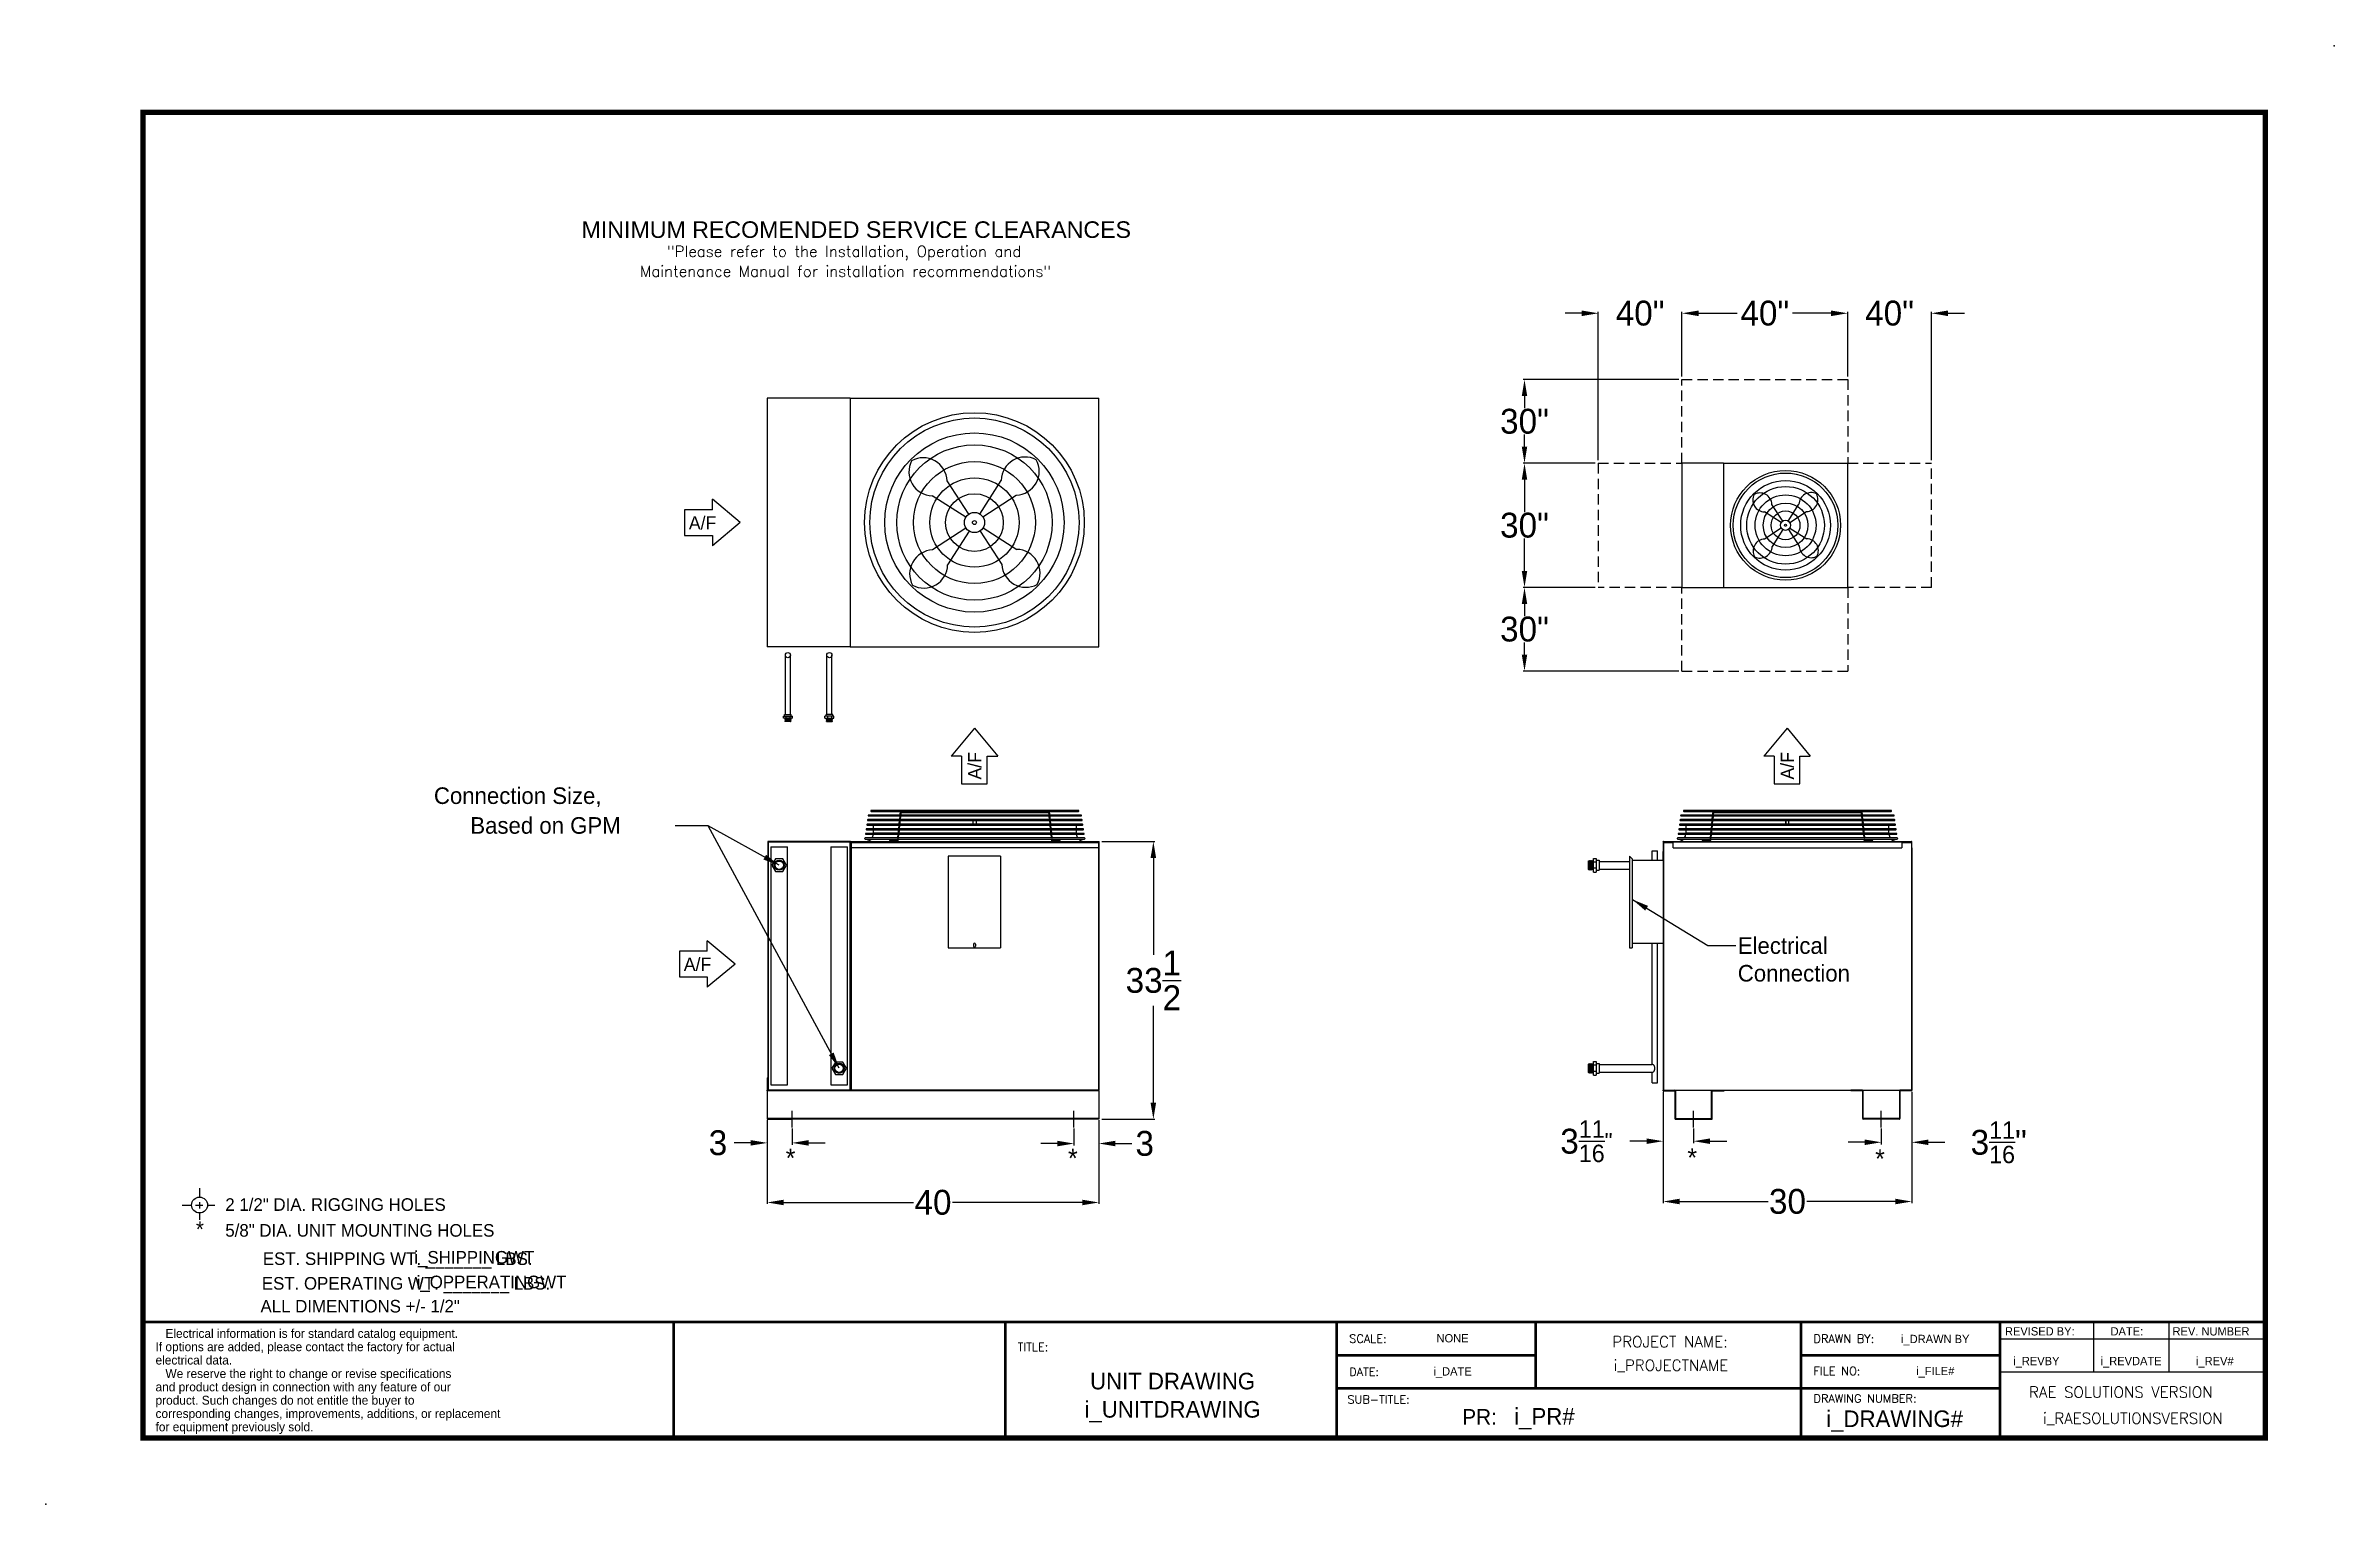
# Model space of a CAD drawing. Extents: x -12 to 264, y -8 to 168.
import ezdxf
from ezdxf.enums import TextEntityAlignment as Align

# ---------------------------------------------------------------- set-up
doc = ezdxf.new("R2010")
doc.units = 0
doc.header["$MEASUREMENT"] = 0
doc.linetypes.add('HIDDEN', pattern=[0.375, 0.25, -0.125])
doc.layers.get('0').update_dxf_attribs({"linetype": 'CONTINUOUS'})
doc.layers.get('Defpoints').update_dxf_attribs({"linetype": 'CONTINUOUS'})
doc.styles.add('dimentions', font='ARIAL.TTF')
doc.styles.add('SIMPLEX', font='SIMPLEX')
doc.dimstyles.get("Standard").update_dxf_attribs({"dimtxt": 3, "dimasz": 2, "dimexe": 0.18, "dimexo": 0.375, "dimgap": 0.09, "dimtad": 0, "dimtih": 1, "dimtoh": 1, "dimdec": 3, "dimzin": 0, "dimdsep": 46, "dimlunit": 5, "dimtxsty": 'STANDARD', "dimcen": 0.09, "dimadec": 0, "dimazin": 0, "dimtfac": 1, "dimtdec": 3, "dimtofl": 0, "dimtmove": 0, "dimatfit": 3, "dimfxl": 1, "dimfrac": 1, "dimtolj": 1, "dimtzin": 0, "dimarcsym": 0})

msp = doc.modelspace()

# ---------------------------------------------------------------- texts
at = {"lineweight": 30, "style": 'dimentions'}
msp.add_text('MINIMUM RECOMENDED SERVICE CLEARANCES', height=2, dxfattribs=at).set_placement((52.8942, 144.8344))
at = {"style": 'SIMPLEX'}
for s, p in [('"Please refer to the Installation, Operation and', (84.576, 142.5469)), ('Maintenance Manual for installation recommendations"', (84.7344, 140.1398)), ('PROJECT NAME:', (184.2009, 10.9668)), ('i_PROJECTNAME', (184.3018, 8.1243)), ('i_RAESOLUTIONSVERSION', (240.033, 1.7305))]:
    msp.add_text(s, height=1.328, dxfattribs=at).set_placement(p, align=Align.CENTER)
for s, height, p in [('A/F', 1.59375, (65.837, 109.6544)), ('2 1/2" DIA. RIGGING HOLES', 1.52, (9.9186, 27.4269)), ('5/8" DIA. UNIT MOUNTING HOLES', 1.52, (9.9186, 24.3091)), ('REVISED BY:', 1, (224.6003, 12.3879)), ('DATE:', 1, (237.3346, 12.3879)), ('REV. NUMBER', 1, (244.8127, 12.3879)), ('i_PR#', 2, (165.4018, 1.631))]:
    msp.add_text(s, height=height).set_placement(p)
at = {"ltscale": 5}
for p in [(101.119, 79.4727), (199.1419, 79.4727)]:
    msp.add_text('A/F', height=1.59375, rotation=90, dxfattribs=at).set_placement(p)
for s, height, p in [('Connection Size,', 2, (35.0844, 76.527)), ('Based on GPM', 2, (39.4736, 72.9334)), ('A/F', 1.59375, (65.2252, 56.3821))]:
    msp.add_text(s, height=height, dxfattribs=at).set_placement(p)
for s, height, p in [('*', 1.8706, (6.8513, 24.2828)), ('EST. SHIPPING WT. _______ LBS.', 1.52, (30.7133, 20.8934)), ('i_SHIPPINGWT', 1.521744, (39.952, 21.0595)), ('EST. OPERATING WT. _______ LBS.', 1.52, (31.7226, 17.9202)), ('i_OPPERATINGWT', 1.52, (42.0318, 18.0862)), ('ALL DIMENTIONS +/- 1/2"', 1.52, (26.1879, 15.1617)), ('NONE', 1, (157.9629, 11.5528)), ('i_DRAWN BY', 1, (216.1878, 11.4671)), ('i_DATE', 1, (157.9629, 7.5528)), ('i_FILE#', 1, (216.1878, 7.598)), ('i_REVBY', 1, (228.3822, 8.8022)), ('i_REVDATE', 1, (239.8145, 8.8022)), ('i_REV#', 1, (249.913, 8.8022)), ('UNIT DRAWING', 2, (124.189, 5.8826)), ('i_UNITDRAWING', 2, (124.189, 2.4739)), ('i_DRAWING#', 2, (211.2904, 1.3382))]:
    msp.add_text(s, height=height).set_placement(p, align=Align.CENTER)
at = {"lineweight": 25}
for s, p in [('If options are added, please contact the factory for actual', (1.5028, 10.4897)), ('   Electrical information is for standard catalog equipment.', (1.5028, 12.0975)), ('electrical data.', (1.5028, 8.8818)), ('   We reserve the right to change or revise specifications', (1.5028, 7.2537)), ('and product design in connection with any feature of our', (1.5028, 5.6459)), ('corresponding changes, improvements, additions, or replacement ', (1.5028, 2.4303)), ('product. Such changes do not entitle the buyer to', (1.5028, 4.0381)), ('for equipment previously sold.', (1.5028, 0.8224))]:
    msp.add_text(s, height=1.071884, dxfattribs=at).set_placement(p)
at = {"style": 'SIMPLEX'}
for s, height, p in [('TITLE:', 1, (105.5, 10.5)), ('SCALE:', 1, (145.5, 11.5)), ('DRAWN BY:', 1, (201.5, 11.5)), ('DATE:', 1, (145.5, 7.5)), ('FILE NO:', 1, (201.5, 7.5967)), ('RAE SOLUTIONS VERSION', 1.328, (227.5059, 4.886)), ('SUB-TITLE:', 1, (145.2833, 4.1599)), ('DRAWING NUMBER:', 1, (201.5, 4.2813))]:
    msp.add_text(s, height=height, dxfattribs=at).set_placement(p)
msp.add_text('PR:', height=1.875).set_placement((163.3079, 1.631), align=Align.RIGHT)
at = {"ltscale": 5}
for s, insert, char_height, attachment_point in [('Electrical\\PConnection', (192.3693, 60.4335), 2, 1), ('\\A1;3', (69.3495, 35.6283), 3, 5), ('\\A1;3', (120.8243, 35.5481), 3, 5), ('\\A1;{\\H1.5x;3\\H0.7x;\\S11/16;}"', (174.1086, 35.8308), 2, 5)]:
    msp.add_mtext(s, dxfattribs=dict(at, insert=insert, char_height=char_height, attachment_point=attachment_point))
at = {"insert": (223.8437, 35.7002), "char_height": 3, "attachment_point": 5}
msp.add_mtext('\\A1;3{\\H0.7x;\\S11/16;}"', dxfattribs=at)
at = {"ltscale": 5, "char_height": 2.25, "width": 3.555801, "attachment_point": 1}
for insert in [(77.515, 34.9313), (111.5735, 34.9178), (186.2867, 34.9776), (208.9361, 34.847)]:
    msp.add_mtext('*', dxfattribs=dict(at, insert=insert))

# ---------------------------------------------------------------- blocks, each defined once
blk = doc.blocks.new('*D16')
at = {"color": 0, "lineweight": -2, "ltscale": 5}
for p, q in [((185.63, 128.11), (185.63, 135.92)), ((187.63, 135.74), (192.29, 135.74)), ((203.63, 135.74), (198.97, 135.74)), ((205.63, 128.11), (205.63, 135.92))]:
    blk.add_line(p, q, dxfattribs=at)
at = {"color": 0, "ltscale": 5}
for points in [[(187.63, 136.07), (187.63, 135.4), (185.63, 135.74)], [(203.63, 136.07), (203.63, 135.4), (205.63, 135.74)]]:
    blk.add_solid(points, dxfattribs=at)
at = {"layer": 'Defpoints', "color": 0, "ltscale": 5}
for p in [(205.63, 135.74), (185.63, 127.74), (205.63, 127.74)]:
    blk.add_point(p, dxfattribs=at)
at = {"color": 0, "ltscale": 5, "insert": (195.63, 135.74), "char_height": 3, "attachment_point": 5}
blk.add_mtext('\\A1;40"', dxfattribs=at)
blk = doc.blocks.new('*D17')
at = {"color": 0, "lineweight": -2, "ltscale": 5}
for p, q in [((185.26, 127.74), (166.46, 127.74)), ((166.64, 125.74), (166.64, 124.28)), ((166.64, 119.65), (166.64, 121.1)), ((175.17, 117.65), (166.46, 117.65))]:
    blk.add_line(p, q, dxfattribs=at)
at = {"color": 0, "ltscale": 5}
for points in [[(166.31, 125.74), (166.97, 125.74), (166.64, 127.74)], [(166.31, 119.65), (166.97, 119.65), (166.64, 117.65)]]:
    blk.add_solid(points, dxfattribs=at)
at = {"layer": 'Defpoints', "color": 0, "ltscale": 5}
for p in [(166.64, 127.74), (185.63, 127.74), (175.54, 117.65)]:
    blk.add_point(p, dxfattribs=at)
at = {"color": 0, "ltscale": 5, "insert": (166.64, 122.69), "char_height": 3, "attachment_point": 5}
blk.add_mtext('\\A1;30"', dxfattribs=at)
blk = doc.blocks.new('*D18')
at = {"color": 0, "lineweight": -2, "ltscale": 5}
for p, q in [((173.54, 135.74), (171.54, 135.74)), ((175.54, 118.03), (175.54, 135.92)), ((185.63, 128.11), (185.63, 135.92)), ((187.63, 135.74), (189.63, 135.74))]:
    blk.add_line(p, q, dxfattribs=at)
at = {"color": 0, "ltscale": 5}
for points in [[(173.54, 136.07), (173.54, 135.4), (175.54, 135.74)], [(187.63, 136.07), (187.63, 135.4), (185.63, 135.74)]]:
    blk.add_solid(points, dxfattribs=at)
at = {"layer": 'Defpoints', "color": 0, "ltscale": 5}
for p in [(175.54, 135.74), (185.63, 127.74), (175.54, 117.65)]:
    blk.add_point(p, dxfattribs=at)
at = {"color": 0, "ltscale": 5, "insert": (180.59, 135.74), "char_height": 3, "attachment_point": 5}
blk.add_mtext('\\A1;40"', dxfattribs=at)
blk = doc.blocks.new('*D19')
at = {"color": 0, "lineweight": -2, "ltscale": 5}
for p, q in [((203.63, 135.74), (201.63, 135.74)), ((205.63, 128.11), (205.63, 135.92)), ((215.72, 118.03), (215.72, 135.92)), ((217.72, 135.74), (219.72, 135.74))]:
    blk.add_line(p, q, dxfattribs=at)
at = {"color": 0, "ltscale": 5}
for points in [[(203.63, 136.07), (203.63, 135.4), (205.63, 135.74)], [(217.72, 136.07), (217.72, 135.4), (215.72, 135.74)]]:
    blk.add_solid(points, dxfattribs=at)
at = {"layer": 'Defpoints', "color": 0, "ltscale": 5}
for p in [(215.72, 135.74), (205.63, 127.74), (215.72, 117.65)]:
    blk.add_point(p, dxfattribs=at)
at = {"color": 0, "ltscale": 5, "insert": (210.68, 135.74), "char_height": 3, "attachment_point": 5}
blk.add_mtext('\\A1;40"', dxfattribs=at)
blk = doc.blocks.new('*D20')
at = {"color": 0, "lineweight": -2, "ltscale": 5}
for p, q in [((175.17, 102.65), (166.46, 102.65)), ((166.64, 100.65), (166.64, 99.2)), ((166.64, 94.56), (166.64, 96.02)), ((185.26, 92.56), (166.46, 92.56))]:
    blk.add_line(p, q, dxfattribs=at)
at = {"color": 0, "ltscale": 5}
for points in [[(166.31, 100.65), (166.97, 100.65), (166.64, 102.65)], [(166.31, 94.56), (166.97, 94.56), (166.64, 92.56)]]:
    blk.add_solid(points, dxfattribs=at)
at = {"layer": 'Defpoints', "color": 0, "ltscale": 5}
for p in [(175.54, 102.65), (166.64, 92.56), (185.63, 92.56)]:
    blk.add_point(p, dxfattribs=at)
at = {"color": 0, "ltscale": 5, "insert": (166.64, 97.61), "char_height": 3, "attachment_point": 5}
blk.add_mtext('\\A1;30"', dxfattribs=at)
blk = doc.blocks.new('*D21')
at = {"color": 0, "lineweight": -2, "ltscale": 5}
for p, q in [((175.17, 117.65), (166.46, 117.65)), ((166.64, 115.65), (166.64, 111.74)), ((166.64, 104.65), (166.64, 108.56)), ((175.17, 102.65), (166.46, 102.65))]:
    blk.add_line(p, q, dxfattribs=at)
at = {"color": 0, "ltscale": 5}
for points in [[(166.31, 115.65), (166.97, 115.65), (166.64, 117.65)], [(166.31, 104.65), (166.97, 104.65), (166.64, 102.65)]]:
    blk.add_solid(points, dxfattribs=at)
at = {"layer": 'Defpoints', "color": 0, "ltscale": 5}
for p in [(175.54, 117.65), (166.64, 102.65), (175.54, 102.65)]:
    blk.add_point(p, dxfattribs=at)
at = {"color": 0, "ltscale": 5, "insert": (166.64, 110.15), "char_height": 3, "attachment_point": 5}
blk.add_mtext('\\A1;30"', dxfattribs=at)
blk = doc.blocks.new('2-125ADP')
for p, q in [((-0.299, -0.75), (-0.299, 0)), ((-0.299, 0), (2.424, 0)), ((2.424, -0.75), (2.424, 0)), ((-0.799, -1.5), (-0.799, -0.75)), ((-0.799, -0.75), (2.924, -0.75)), ((2.924, -1.5), (-0.799, -1.5)), ((-0.2365, -1.625), (-0.2365, -1.5)), ((2.2365, -1.75), (-0.2365, -1.625)), ((-0.1115, -1.75), (-0.2365, -1.625)), ((-0.2365, -1.875), (-0.1115, -1.75)), ((2.2365, -2), (-0.2365, -1.875)), ((-0.1115, -2), (-0.2365, -1.875)), ((-0.2365, -2.125), (-0.1115, -2)), ((2.2365, -2.25), (-0.2365, -2.125)), ((-0.1115, -2.25), (-0.2365, -2.125)), ((-0.2365, -2.375), (-0.1115, -2.25)), ((2.2365, -2.5), (-0.2365, -2.375)), ((-0.1115, -2.5), (-0.2365, -2.375)), ((-0.2365, -2.625), (-0.1115, -2.5)), ((2.2365, -2.75), (-0.2365, -2.625)), ((-0.1115, -2.75), (-0.2365, -2.625)), ((-0.174, -2.8125), (-0.1115, -2.75)), ((-0.1115, -2.875), (-0.174, -2.8125)), ((2.3615, -1.625), (-0.1115, -1.5)), ((2.3615, -1.875), (-0.1115, -1.75)), ((2.3615, -2.125), (-0.1115, -2)), ((2.3615, -2.125), (-0.1115, -2)), ((2.3615, -2.375), (-0.1115, -2.25)), ((2.3615, -2.625), (-0.1115, -2.5)), ((2.2425, -2.869), (-0.1115, -2.75)), ((0, -2.875), (-0.1115, -2.875)), ((2.125, -2.875), (0, -2.875)), ((0.2365, -0.75), (0.2365, -1.5)), ((1.8885, -0.75), (1.8885, -1.5)), ((2.125, -2.875), (2.2365, -2.875)), ((2.2365, -1.75), (2.3615, -1.625)), ((2.3615, -1.875), (2.2365, -1.75)), ((2.2365, -2), (2.3615, -1.875)), ((2.3615, -2.125), (2.2365, -2)), ((2.2365, -2.25), (2.3615, -2.125)), ((2.3615, -2.375), (2.2365, -2.25)), ((2.2365, -2.5), (2.3615, -2.375)), ((2.3615, -2.625), (2.2365, -2.5)), ((2.2365, -2.75), (2.3615, -2.625)), ((2.299, -2.8125), (2.2365, -2.75)), ((2.2365, -2.875), (2.299, -2.8125)), ((2.3615, -1.625), (2.3615, -1.5)), ((2.924, -1.5), (2.924, -0.75))]:
    blk.add_line(p, q)
blk = doc.blocks.new('*D22')
at = {"color": 0, "lineweight": -2}
for p, q in [((75.29, 38.11), (75.29, 28.26)), ((115.29, 38.11), (115.29, 28.26)), ((77.29, 28.44), (92.95, 28.44)), ((113.29, 28.44), (97.63, 28.44))]:
    blk.add_line(p, q, dxfattribs=at)
at = {"color": 0}
for points in [[(77.29, 28.77), (77.29, 28.1), (75.29, 28.44)], [(113.29, 28.77), (113.29, 28.1), (115.29, 28.44)]]:
    blk.add_solid(points, dxfattribs=at)
at = {"layer": 'Defpoints', "color": 0}
for p in [(75.29, 38.49), (115.29, 38.49), (115.29, 28.44)]:
    blk.add_point(p, dxfattribs=at)
at = {"color": 0, "insert": (95.29, 28.44), "char_height": 3, "attachment_point": 5}
blk.add_mtext('\\A1;40', dxfattribs=at)
blk = doc.blocks.new('*D23')
at = {"color": 0, "lineweight": -2}
for p, q in [((183.36, 41.54), (183.36, 28.37)), ((213.36, 41.54), (213.36, 28.37)), ((185.36, 28.55), (196.02, 28.55)), ((211.36, 28.55), (200.7, 28.55))]:
    blk.add_line(p, q, dxfattribs=at)
at = {"color": 0}
for points in [[(185.36, 28.89), (185.36, 28.22), (183.36, 28.55)], [(211.36, 28.89), (211.36, 28.22), (213.36, 28.55)]]:
    blk.add_solid(points, dxfattribs=at)
at = {"layer": 'Defpoints', "color": 0}
for p in [(183.36, 41.91), (213.36, 41.91), (213.36, 28.55)]:
    blk.add_point(p, dxfattribs=at)
at = {"color": 0, "insert": (198.36, 28.55), "char_height": 3, "attachment_point": 5}
blk.add_mtext('\\A1;30', dxfattribs=at)
blk = doc.blocks.new('*D24')
at = {"color": 0, "lineweight": -2}
for p, q in [((115.66, 71.99), (122.05, 71.99)), ((121.87, 69.99), (121.87, 58.33)), ((121.87, 40.49), (121.87, 52.15)), ((115.66, 38.49), (122.05, 38.49))]:
    blk.add_line(p, q, dxfattribs=at)
at = {"color": 0}
for points in [[(121.53, 69.99), (122.2, 69.99), (121.87, 71.99)], [(121.53, 40.49), (122.2, 40.49), (121.87, 38.49)]]:
    blk.add_solid(points, dxfattribs=at)
at = {"layer": 'Defpoints', "color": 0}
for p in [(115.29, 71.99), (121.87, 71.99), (115.29, 38.49)]:
    blk.add_point(p, dxfattribs=at)
at = {"color": 0, "insert": (121.87, 55.24), "char_height": 3, "attachment_point": 5}
blk.add_mtext('\\A1;33\\S1/2;', dxfattribs=at)

# ---------------------------------------------------------------- dimensions: what is measured, and where the dimension line sits
at = {"ltscale": 5}
for base, p1, p2, picture, middle in [((175.5427, 135.7359), (185.6313, 127.7392), (175.5427, 117.6507), '*D18', (180.587, 135.7359)), ((205.6313, 135.7359), (185.6313, 127.7392), (205.6313, 127.7392), '*D16', (195.6313, 135.7359)), ((215.7199, 135.7359), (205.6313, 127.7392), (215.7199, 117.6507), '*D19', (210.6756, 135.7359))]:
    dim = msp.add_linear_dim(base=base, p1=p1, p2=p2, text='40"', dimstyle='Standard', dxfattribs=at)
    dim.commit()
    dim.dimension.update_dxf_attribs({"geometry": picture, "text_midpoint": middle})
for base, p1, p2, picture, middle in [((166.6385, 127.7392), (175.5427, 117.6507), (185.6313, 127.7392), '*D17', (166.6385, 122.695)), ((166.6385, 102.6507), (175.5427, 117.6507), (175.5427, 102.6507), '*D21', (166.6385, 110.1507)), ((166.6385, 92.5621), (175.5427, 102.6507), (185.6313, 92.5621), '*D20', (166.6385, 97.6064))]:
    dim = msp.add_linear_dim(base=base, p1=p1, p2=p2, angle=90, text='30"', dimstyle='Standard', dxfattribs=at)
    dim.commit()
    dim.dimension.update_dxf_attribs({"geometry": picture, "text_midpoint": middle})
dim = msp.add_linear_dim(base=(121.8675, 71.9873), p1=(115.2879, 38.4873), p2=(115.2869, 71.9873), angle=90, dimstyle='Standard')
dim.commit()
dim.dimension.update_dxf_attribs({"geometry": '*D24', "text_midpoint": (121.8675, 55.2373)})
for base, p1, p2, picture, middle in [((213.3586, 28.5517), (183.3586, 41.9126), (213.3586, 41.9126), '*D23', (198.3586, 28.5517)), ((115.2879, 28.437), (75.2879, 38.4873), (115.2879, 38.4873), '*D22', (95.2879, 28.437))]:
    dim = msp.add_linear_dim(base=base, p1=p1, p2=p2, dimstyle='Standard')
    dim.commit()
    dim.dimension.update_dxf_attribs({"geometry": picture, "text_midpoint": middle})

# ---------------------------------------------------------------- linework, layer by layer
at = {"linetype": 'HIDDEN', "ltscale": 5}
for p, q in [((185.6313, 127.7392), (205.6313, 127.7392)), ((185.6313, 117.6507), (185.6313, 127.7392)), ((205.6313, 127.7392), (205.6313, 117.6507)), ((175.5427, 117.6507), (175.5427, 102.6507)), ((175.5427, 117.6507), (185.6313, 117.6507)), ((205.6313, 117.6507), (215.7199, 117.6507)), ((215.7199, 102.6507), (215.7199, 117.6507)), ((185.6313, 102.6507), (175.5427, 102.6507)), ((185.6313, 92.5621), (185.6313, 102.6507)), ((205.6313, 102.6507), (205.6313, 92.5621)), ((215.7199, 102.6507), (205.6313, 102.6507)), ((185.6313, 92.5621), (205.6313, 92.5621))]:
    msp.add_line(p, q, dxfattribs=at)
at = {"ltscale": 5}
for p, q in [((85.2879, 125.4855), (75.2879, 125.4855)), ((75.2879, 125.4855), (75.2879, 95.4855)), ((85.2879, 125.4855), (115.2879, 125.4855)), ((85.2879, 125.4855), (85.2879, 95.4855)), ((115.2879, 95.4855), (115.2879, 125.4855)), ((185.6313, 117.6507), (185.6313, 102.6507)), ((190.6313, 117.6507), (185.6313, 117.6507)), ((190.6313, 117.6507), (190.6313, 102.6507)), ((190.6313, 117.6507), (205.6313, 117.6507)), ((205.6313, 102.6507), (205.6313, 117.6507)), ((185.6313, 102.6507), (205.6313, 102.6507)), ((85.2879, 95.4855), (75.2879, 95.4855)), ((77.4754, 87.3311), (77.4754, 94.4855)), ((78.1004, 87.3311), (78.1004, 94.4855)), ((82.4754, 87.3311), (82.4754, 94.4855)), ((83.1004, 87.3311), (83.1004, 94.4855)), ((85.2879, 95.4855), (115.2879, 95.4855)), ((100.2879, 85.6763), (97.4816, 82.3086)), ((100.2879, 85.6763), (103.0942, 82.3086)), ((198.3108, 85.6763), (195.5045, 82.3086)), ((198.3108, 85.6763), (201.1172, 82.3086)), ((98.7445, 82.3086), (97.4816, 82.3086)), ((98.7445, 82.3086), (98.7445, 78.9409)), ((101.8314, 82.3086), (103.0942, 82.3086)), ((101.8314, 78.9409), (101.8314, 82.3086)), ((196.7674, 82.3086), (195.5045, 82.3086)), ((196.7674, 82.3086), (196.7674, 78.9409)), ((199.8543, 82.3086), (201.1172, 82.3086)), ((199.8543, 78.9409), (199.8543, 82.3086)), ((98.7445, 78.9409), (101.8314, 78.9409)), ((196.7674, 78.9409), (199.8543, 78.9409)), ((113.2468, 74.6363), (87.4246, 74.6363)), ((87.4246, 74.5363), (113.2468, 74.5363)), ((113.1677, 75.1932), (87.5037, 75.1932)), ((87.5037, 75.0932), (113.1677, 75.0932)), ((112.8357, 75.7338), (87.8357, 75.7338)), ((87.8357, 75.6338), (112.8357, 75.6338)), ((91.2183, 74.5363), (91.1724, 74.0794)), ((91.2742, 75.0932), (91.2283, 74.6363)), ((91.3012, 75.3613), (91.2843, 75.1932)), ((91.301, 74.0794), (91.3469, 74.5363)), ((91.357, 74.6363), (91.4029, 75.0932)), ((91.4129, 75.1932), (91.4285, 75.3486)), ((91.5399, 75.5058), (100.2958, 75.5058)), ((91.5408, 75.5058), (91.5399, 75.5058)), ((100.0857, 74.5363), (100.0857, 74.0794)), ((100.2958, 75.5058), (100.2961, 75.5058)), ((100.3357, 75.6338), (100.3357, 75.5198)), ((100.3753, 75.5058), (109.1316, 75.5058)), ((100.5181, 74.0794), (100.5181, 74.5363)), ((109.1307, 75.5058), (109.1316, 75.5058)), ((109.243, 75.3486), (109.2586, 75.1932)), ((109.2686, 75.0932), (109.3145, 74.6363)), ((109.3245, 74.5363), (109.3704, 74.0794)), ((109.3872, 75.1932), (109.3703, 75.3613)), ((109.4431, 74.6363), (109.3972, 75.0932)), ((109.4991, 74.0794), (109.4532, 74.5363)), ((211.2697, 74.6363), (185.4476, 74.6363)), ((185.4476, 74.5363), (211.2697, 74.5363)), ((211.1906, 75.1932), (185.5267, 75.1932)), ((185.5267, 75.0932), (211.1906, 75.0932)), ((210.8586, 75.7338), (185.8586, 75.7338)), ((185.8586, 75.6338), (210.8586, 75.6338)), ((189.2412, 74.5363), (189.1953, 74.0794)), ((189.2971, 75.0932), (189.2512, 74.6363)), ((189.3241, 75.3613), (189.3072, 75.1932)), ((189.3239, 74.0794), (189.3698, 74.5363)), ((189.3799, 74.6363), (189.4258, 75.0932)), ((189.4358, 75.1932), (189.4514, 75.3486)), ((189.5628, 75.5058), (198.3191, 75.5058)), ((189.5628, 75.5058), (189.5638, 75.5058)), ((198.1086, 74.5363), (198.1086, 74.0794)), ((198.1877, 74.0794), (198.1877, 74.5363)), ((198.3586, 75.6338), (198.3586, 75.5198)), ((198.3982, 75.5058), (207.1545, 75.5058)), ((198.5296, 74.0794), (198.5296, 74.5363)), ((198.541, 74.0794), (198.541, 74.5363)), ((207.1536, 75.5058), (207.1545, 75.5058)), ((207.2659, 75.3486), (207.2815, 75.1932)), ((207.2915, 75.0932), (207.3374, 74.6363)), ((207.3475, 74.5363), (207.3933, 74.0794)), ((207.4101, 75.1932), (207.3932, 75.3613)), ((207.4661, 74.6363), (207.4202, 75.0932)), ((207.522, 74.0794), (207.4761, 74.5363)), ((75.3504, 71.9873), (75.3504, 41.9873)), ((85.3504, 71.9873), (75.3504, 71.9873)), ((85.2879, 71.9248), (75.4129, 71.9248)), ((75.4129, 71.9248), (75.4129, 42.0498)), ((85.2879, 42.0498), (85.2879, 71.9248)), ((85.3504, 41.9873), (85.3504, 71.9873)), ((85.3835, 71.9385), (85.3504, 71.9385)), ((85.3504, 71.8907), (85.3992, 71.8907)), ((85.3835, 71.9385), (85.3835, 71.8907)), ((85.3845, 71.9873), (85.3845, 71.9385)), ((85.3845, 71.9873), (115.2869, 71.9873)), ((115.2869, 71.9385), (85.3845, 71.9385)), ((85.3845, 71.2373), (85.3845, 71.9385)), ((85.3992, 71.8907), (115.2391, 71.8907)), ((85.3992, 71.8907), (85.3992, 41.9883)), ((113.5771, 72.4248), (87.0944, 72.4248)), ((87.0944, 72.2968), (113.5771, 72.2968)), ((113.4841, 72.9656), (87.1873, 72.9656)), ((87.1873, 72.8656), (113.4841, 72.8656)), ((113.405, 73.5225), (87.2664, 73.5225)), ((87.2664, 73.4225), (113.405, 73.4225)), ((113.3259, 74.0794), (87.3455, 74.0794)), ((87.3455, 73.9794), (113.3259, 73.9794)), ((88.0857, 72.9873), (88.0855, 72.9656)), ((88.0857, 73.9395), (88.0857, 73.5225)), ((91.1583, 73.9395), (88.0857, 73.9395)), ((88.0857, 73.4225), (88.0857, 72.9873)), ((91.0627, 72.9873), (88.0857, 72.9873)), ((90.5986, 72.1123), (90.0971, 72.1123)), ((90.8794, 72.1138), (90.5688, 72.1138)), ((90.9933, 72.2968), (90.9908, 72.271)), ((91.0505, 72.8656), (91.0062, 72.4248)), ((91.1064, 73.4225), (91.0605, 72.9656)), ((91.1623, 73.9794), (91.1165, 73.5225)), ((91.1181, 72.2582), (91.122, 72.2968)), ((91.1348, 72.4248), (91.1791, 72.8656)), ((91.1892, 72.9656), (91.2351, 73.4225)), ((109.4801, 72.9873), (91.1913, 72.9873)), ((91.2451, 73.5225), (91.291, 73.9794)), ((109.3845, 73.9395), (91.287, 73.9395)), ((100.0857, 73.9794), (100.0857, 73.9395)), ((100.5181, 73.9395), (100.5181, 73.9794)), ((109.3805, 73.9794), (109.4264, 73.5225)), ((109.4364, 73.4225), (109.4823, 72.9656)), ((109.4923, 72.8656), (109.5366, 72.4248)), ((109.555, 73.5225), (109.5091, 73.9794)), ((112.5857, 73.9395), (109.5131, 73.9395)), ((109.5495, 72.2968), (109.5533, 72.2582)), ((109.6109, 72.9656), (109.5651, 73.4225)), ((112.5857, 72.9873), (109.6088, 72.9873)), ((109.6653, 72.4248), (109.621, 72.8656)), ((109.6807, 72.271), (109.6781, 72.2968)), ((110.1026, 72.1138), (109.792, 72.1138)), ((110.5744, 72.1123), (110.0729, 72.1123)), ((112.5857, 73.5225), (112.5857, 73.9395)), ((112.5857, 72.9873), (112.5857, 73.4225)), ((112.586, 72.9656), (112.5857, 72.9873)), ((115.2391, 71.8907), (115.2391, 41.9883)), ((115.2869, 71.9385), (115.2869, 71.9873)), ((115.2869, 71.9385), (115.2869, 71.2373)), ((115.2879, 71.8907), (115.2869, 71.8957)), ((115.2869, 71.8907), (115.2879, 71.8907)), ((115.2879, 71.9385), (115.3357, 71.9385)), ((115.2879, 71.8907), (115.2879, 71.9385)), ((115.2879, 71.8907), (115.2879, 41.9883)), ((115.3357, 71.2373), (115.3357, 71.9385)), ((183.3586, 71.9385), (183.3586, 71.9873)), ((183.4074, 71.9873), (183.3586, 71.9873)), ((183.3586, 71.9385), (183.3586, 71.2373)), ((183.4064, 71.9385), (183.3586, 71.9385)), ((183.3976, 71.8907), (183.4074, 71.8907)), ((183.4064, 71.9385), (183.4064, 71.8907)), ((183.4074, 71.9873), (183.4074, 71.9385)), ((183.4074, 71.9873), (213.3098, 71.9873)), ((183.4074, 71.9385), (184.5774, 71.9385)), ((183.4074, 71.8917), (183.4074, 71.9385)), ((183.4074, 71.8907), (183.4074, 41.9883)), ((183.4074, 71.8907), (184.5774, 71.8907)), ((184.5774, 71.9385), (212.1399, 71.9385)), ((184.5774, 71.2373), (184.5774, 71.9385)), ((211.6, 72.4248), (185.1173, 72.4248)), ((185.1173, 72.2968), (211.6, 72.2968)), ((211.5071, 72.9656), (185.2102, 72.9656)), ((185.2102, 72.8656), (211.5071, 72.8656)), ((211.428, 73.5225), (185.2893, 73.5225)), ((185.2893, 73.4225), (211.428, 73.4225)), ((211.3488, 74.0794), (185.3684, 74.0794)), ((185.3684, 73.9794), (211.3488, 73.9794)), ((186.1086, 72.9873), (186.1084, 72.9656)), ((186.1086, 73.9395), (186.1086, 73.5225)), ((189.1813, 73.9395), (186.1086, 73.9395)), ((186.1086, 73.4225), (186.1086, 72.9873)), ((189.0856, 72.9873), (186.1086, 72.9873)), ((188.6215, 72.1123), (188.12, 72.1123)), ((188.9023, 72.1138), (188.5917, 72.1138)), ((189.0163, 72.2968), (189.0137, 72.271)), ((189.0734, 72.8656), (189.0291, 72.4248)), ((189.1293, 73.4225), (189.0834, 72.9656)), ((189.1853, 73.9794), (189.1394, 73.5225)), ((189.141, 72.2582), (189.1449, 72.2968)), ((189.1578, 72.4248), (189.202, 72.8656)), ((189.2121, 72.9656), (189.258, 73.4225)), ((198.3586, 72.9873), (189.2143, 72.9873)), ((189.268, 73.5225), (189.3139, 73.9794)), ((198.3586, 73.9395), (189.3099, 73.9395)), ((198.1086, 73.9794), (198.1086, 73.9395)), ((198.1877, 73.9395), (198.1877, 73.9794)), ((207.4074, 73.9395), (198.3586, 73.9395)), ((207.503, 72.9873), (198.3586, 72.9873)), ((198.5296, 73.9395), (198.5296, 73.9794)), ((198.541, 73.9395), (198.541, 73.9794)), ((207.4034, 73.9794), (207.4493, 73.5225)), ((207.4593, 73.4225), (207.5052, 72.9656)), ((207.5153, 72.8656), (207.5595, 72.4248)), ((207.5779, 73.5225), (207.532, 73.9794)), ((210.6086, 73.9395), (207.536, 73.9395)), ((207.5724, 72.2968), (207.5763, 72.2582)), ((207.6339, 72.9656), (207.588, 73.4225)), ((210.6086, 72.9873), (207.6317, 72.9873)), ((207.6882, 72.4248), (207.6439, 72.8656)), ((207.7036, 72.271), (207.701, 72.2968)), ((208.1256, 72.1138), (207.815, 72.1138)), ((208.5973, 72.1123), (208.0958, 72.1123)), ((210.6086, 73.5225), (210.6086, 73.9395)), ((210.6086, 72.9873), (210.6086, 73.4225)), ((210.6089, 72.9656), (210.6086, 72.9873)), ((212.1399, 71.9385), (213.3098, 71.9385)), ((212.1399, 71.9385), (212.1399, 71.2373)), ((212.1399, 71.8907), (213.3098, 71.8907)), ((213.3586, 71.9873), (213.3098, 71.9873)), ((213.3098, 71.9385), (213.3098, 71.9873)), ((213.3098, 71.8917), (213.3098, 71.9385)), ((213.3098, 71.8907), (213.3098, 41.9883)), ((213.3098, 71.8907), (213.3197, 71.8907)), ((213.3108, 71.9385), (213.3586, 71.9385)), ((213.3108, 71.8907), (213.3108, 71.9385)), ((213.3586, 71.9385), (213.3586, 71.9873)), ((213.3586, 71.2373), (213.3586, 71.9385)), ((75.7368, 71.3447), (75.7368, 42.6326)), ((75.7368, 71.3447), (76.7368, 71.3447)), ((76.7368, 71.3447), (77.7368, 71.3447)), ((77.7368, 42.6326), (77.7368, 71.3447)), ((82.9641, 71.3447), (82.9641, 42.6326)), ((82.9641, 71.3447), (84.9641, 71.3447)), ((84.9641, 42.6326), (84.9641, 71.3447)), ((115.2869, 71.2373), (85.3845, 71.2373)), ((103.4442, 70.2373), (97.1317, 70.2373)), ((97.1317, 70.2373), (97.1317, 59.1748)), ((103.4442, 70.2373), (103.4442, 59.1748)), ((115.2879, 71.2373), (115.3357, 71.2373)), ((175.627, 69.5995), (179.2961, 69.5995)), ((179.2961, 70.2373), (179.2961, 59.1748)), ((179.2961, 70.2373), (179.6276, 69.9058)), ((179.6276, 69.9058), (179.6276, 59.1748)), ((183.3586, 69.7221), (179.6276, 69.7221)), ((182.0461, 70.8783), (182.6711, 70.8783)), ((182.0461, 69.7221), (182.0461, 70.8783)), ((182.6711, 69.7221), (182.6711, 70.8783)), ((183.3586, 71.2373), (183.3976, 71.2373)), ((183.3586, 71.2373), (183.3586, 41.9883)), ((183.3586, 69.7221), (183.3586, 70.7758)), ((184.5774, 71.2373), (212.1399, 71.2373)), ((213.3586, 71.2373), (213.3197, 71.2373)), ((213.3586, 71.2373), (213.3586, 41.9883)), ((175.627, 68.662), (179.2961, 68.662)), ((64.6933, 58.7566), (64.6933, 55.6697)), ((68.061, 58.7566), (64.6933, 58.7566)), ((71.4287, 57.2132), (68.061, 60.0195)), ((68.061, 58.7566), (68.061, 60.0195)), ((97.1317, 59.1748), (103.4442, 59.1748)), ((100.1629, 59.6123), (100.1629, 59.3623)), ((100.4129, 59.6123), (100.4129, 59.3623)), ((179.2961, 59.1748), (179.6276, 59.1748)), ((179.3274, 59.1748), (179.3274, 59.0658)), ((179.3274, 59.0658), (179.3586, 59.0658)), ((179.3586, 59.1748), (179.3586, 59.0658)), ((183.3274, 59.6908), (179.6276, 59.6908)), ((182.0461, 45.0947), (182.0461, 59.6908)), ((182.6711, 42.8783), (182.6711, 59.6908)), ((64.6933, 55.6697), (68.061, 55.6697)), ((71.4287, 57.2132), (68.061, 54.4069)), ((68.061, 55.6697), (68.061, 54.4069)), ((175.627, 45.0947), (182.0461, 45.0947)), ((75.2757, 43.4873), (75.2757, 42.063)), ((75.2757, 43.4873), (75.3504, 43.4873)), ((75.2757, 42.063), (75.3504, 42.063)), ((75.2879, 41.9126), (75.2879, 41.9873)), ((115.2879, 41.9873), (75.2879, 41.9873)), ((115.2879, 41.9126), (75.2879, 41.9126)), ((75.2879, 41.9126), (75.2879, 41.9116)), ((115.2879, 41.9116), (75.2879, 41.9116)), ((75.2879, 41.9116), (75.2879, 38.563)), ((75.3504, 41.9873), (85.3504, 41.9873)), ((75.4129, 42.0498), (85.2879, 42.0498)), ((75.7368, 42.6326), (76.7368, 42.6326)), ((76.7368, 42.6326), (77.7368, 42.6326)), ((82.9641, 42.6326), (84.9641, 42.6326)), ((85.3504, 41.9883), (85.3992, 41.9883)), ((85.3992, 41.9883), (115.2391, 41.9883)), ((85.3992, 41.9873), (85.3992, 41.9883)), ((115.2391, 41.9883), (115.2879, 41.9883)), ((115.2879, 41.9126), (115.2879, 41.9873)), ((115.2879, 41.9126), (115.2879, 41.9116)), ((115.2879, 41.9116), (115.2879, 38.563)), ((175.627, 44.1572), (182.0461, 44.1572)), ((182.0461, 42.8783), (182.0461, 44.1572)), ((182.0461, 42.8783), (182.6711, 42.8783)), ((183.3586, 41.9873), (183.3586, 41.9883)), ((183.3586, 41.9883), (183.4074, 41.9883)), ((183.3586, 41.9126), (183.3586, 41.9873)), ((183.3586, 41.9873), (184.7829, 41.9873)), ((183.3586, 41.9126), (184.7829, 41.9126)), ((183.3586, 41.7876), (183.3586, 35.5808)), ((183.4074, 41.9883), (213.3098, 41.9883)), ((184.7829, 41.9126), (184.7829, 41.9873)), ((184.8586, 41.9116), (184.7839, 41.9116)), ((184.7839, 41.9116), (184.7839, 38.563)), ((189.2146, 41.9395), (184.8533, 41.9395)), ((184.8586, 41.9116), (184.8586, 38.563)), ((189.2092, 38.563), (189.2092, 41.9116)), ((189.2839, 41.9116), (189.2092, 41.9116)), ((189.2839, 38.563), (189.2839, 41.9116)), ((189.2849, 41.9873), (189.2849, 41.9126)), ((189.2849, 41.9873), (190.7092, 41.9873)), ((189.2849, 41.9126), (190.7092, 41.9126)), ((190.7092, 41.9873), (190.7092, 41.9126)), ((206.008, 41.9395), (190.7092, 41.9395)), ((206.008, 41.9873), (206.008, 41.9126)), ((207.4323, 41.9873), (206.008, 41.9873)), ((207.4323, 41.9126), (206.008, 41.9126)), ((207.4323, 41.9126), (207.4323, 41.9873)), ((207.508, 41.9116), (207.4333, 41.9116)), ((207.4333, 38.563), (207.4333, 41.9116)), ((211.864, 41.9395), (207.5027, 41.9395)), ((207.508, 38.563), (207.508, 41.9116)), ((211.9333, 41.9116), (211.8586, 41.9116)), ((211.8586, 41.9116), (211.8586, 38.563)), ((211.9333, 41.9116), (211.9333, 38.563)), ((211.9343, 41.9873), (211.9343, 41.9126)), ((213.3586, 41.9873), (211.9343, 41.9873)), ((213.3586, 41.9126), (211.9343, 41.9126)), ((213.3098, 41.9883), (213.3586, 41.9883)), ((213.3586, 41.9873), (213.3586, 41.9883)), ((213.3586, 41.9126), (213.3586, 41.9873)), ((213.3586, 41.7876), (213.3586, 35.4502)), ((78.2879, 37.4873), (78.2879, 39.4873)), ((112.2879, 37.4873), (112.2879, 39.4873)), ((187.0339, 37.4873), (187.0339, 39.4873)), ((209.6833, 37.4873), (209.6833, 39.4873)), ((115.2879, 38.563), (75.2879, 38.563)), ((75.2879, 38.563), (75.2879, 38.4873)), ((115.2879, 38.4873), (75.2879, 38.4873)), ((75.2879, 38.4873), (78.2879, 38.4873)), ((75.2879, 38.3623), (75.2879, 35.3783)), ((78.2879, 37.3623), (78.2879, 35.3783)), ((115.2879, 38.4873), (112.2879, 38.4873)), ((112.2879, 37.3623), (112.2879, 35.2981)), ((115.2879, 38.563), (115.2879, 38.4873)), ((115.2879, 38.3623), (115.2879, 35.2981)), ((184.7839, 38.563), (184.8586, 38.563)), ((184.8596, 38.562), (184.8596, 38.4873)), ((184.8596, 38.562), (189.2082, 38.562)), ((184.8596, 38.4873), (189.2082, 38.4873)), ((187.0339, 37.3623), (187.0339, 35.5808)), ((189.2082, 38.4873), (189.2082, 38.562)), ((189.2092, 38.563), (189.2839, 38.563)), ((207.4333, 38.563), (207.508, 38.563)), ((207.509, 38.562), (207.509, 38.4873)), ((211.8576, 38.562), (207.509, 38.562)), ((211.8576, 38.4873), (207.509, 38.4873)), ((209.6833, 37.3623), (209.6833, 35.4502)), ((211.8576, 38.4873), (211.8576, 38.562)), ((211.8586, 38.563), (211.9333, 38.563)), ((73.2879, 35.6283), (71.2879, 35.6283)), ((80.2879, 35.6283), (82.2879, 35.6283)), ((110.2879, 35.5481), (108.2879, 35.5481)), ((117.2879, 35.5481), (119.2879, 35.5481)), ((181.3586, 35.8308), (179.3586, 35.8308)), ((189.0339, 35.8308), (191.0339, 35.8308)), ((207.6833, 35.7002), (205.6833, 35.7002)), ((215.3586, 35.7002), (217.3586, 35.7002))]:
    msp.add_line(p, q, dxfattribs=at)
for p, q in [((68.6729, 112.029), (68.6729, 113.2918)), ((72.0406, 110.4855), (68.6729, 113.2918)), ((99.2573, 111.1401), (95.1947, 113.7204)), ((99.6182, 111.5064), (96.9784, 115.5306)), ((100.9425, 111.5161), (103.5228, 115.5788)), ((101.3088, 111.1552), (105.333, 113.795)), ((65.3052, 112.029), (65.3052, 108.942)), ((68.6729, 112.029), (65.3052, 112.029)), ((72.0406, 110.4855), (68.6729, 107.6792)), ((197.616, 110.478), (195.5847, 111.7681)), ((197.7964, 110.6611), (196.4765, 112.6732)), ((198.4586, 110.666), (199.7487, 112.6973)), ((198.6417, 110.4855), (200.6538, 111.8054)), ((65.3052, 108.942), (68.6729, 108.942)), ((68.6729, 108.942), (68.6729, 107.6792)), ((99.2671, 109.8158), (95.2429, 107.176)), ((99.6334, 109.4549), (97.0531, 105.3922)), ((100.9576, 109.4646), (103.5975, 105.4405)), ((101.3186, 109.8309), (105.3812, 107.2506)), ((197.6208, 109.8158), (195.6088, 108.4959)), ((197.804, 109.6353), (196.5139, 107.604)), ((198.4661, 109.6402), (199.7861, 107.6281)), ((198.6466, 109.8234), (200.6779, 108.5332)), ((4.7217, 28.1272), (5.7448, 28.1272)), ((6.3351, 28.1272), (7.1978, 28.1272)), ((6.8118, 30.1715), (6.8118, 29.1626)), ((6.8118, 28.4542), (6.8118, 27.6913)), ((7.788, 28.1272), (8.6621, 28.1272)), ((6.8118, 27.1463), (6.8118, 26.3508)), ((64, 0), (64, 14)), ((104, 0), (104, 14)), ((144, 14), (224, 14)), ((144, 0), (144, 14)), ((168, 14), (168, 6)), ((200, 14), (200, 6)), ((224, 14), (224, 0)), ((224, 14), (256, 14)), ((224, 14), (224, 12)), ((235.2909, 14), (235.2909, 8)), ((244.384, 14), (244.384, 8)), ((224, 12), (256, 12)), ((168, 10), (144, 10)), ((200, 10), (224, 10)), ((200, 6), (200, 10)), ((224, 6), (144, 6)), ((200, 6), (200, 0)), ((224, 8), (256, 8))]:
    msp.add_line(p, q)
for points, const_width in [([(0, 0), (256, 0), (256, 160), (0, 160), (0, 0)], 0.64), ([(64.3783, 14), (0, 14)], 0.32), ([(256, 14), (64, 14), (64, 0)], 0.32), ([(104, 14), (104, 0)], 0.32), ([(144, 14), (144, 0)], 0.32), ([(168, 14), (168, 6)], 0.32), ([(200, 14), (200, 0)], 0.32), ([(224, 0), (224, 14), (256, 14)], 0.32), ([(168, 10), (144, 10)], 0.32), ([(224, 10), (200, 10), (200, 0)], 0.32), ([(224, 6), (144, 6)], 0.32)]:
    msp.add_lwpolyline(points, dxfattribs=dict(const_width=const_width))
at = {"ltscale": 5, "flags": 128}
for points in [[(91.5399, 75.6338), (91.5572, 75.6289), (91.5719, 75.615), (91.5817, 75.5943), (91.5851, 75.5698), (91.5817, 75.5453), (91.5719, 75.5245), (91.5572, 75.5107), (91.5408, 75.5058)], [(109.1316, 75.6338), (109.1143, 75.6289), (109.0996, 75.615), (109.0898, 75.5943), (109.0864, 75.5698), (109.0898, 75.5453), (109.0996, 75.5245), (109.1143, 75.5107), (109.1307, 75.5058)], [(189.4514, 75.3486), (189.4514, 75.3486), (189.4467, 75.3515), (189.433, 75.3549)], [(189.608, 75.5698), (189.6046, 75.5943), (189.5948, 75.615), (189.5801, 75.6289), (189.5628, 75.6338), (189.5627, 75.6338)], [(207.1545, 75.6338), (207.1372, 75.6289), (207.1225, 75.615), (207.1127, 75.5943), (207.1093, 75.5698), (207.1127, 75.5453), (207.1225, 75.5245), (207.1372, 75.5107), (207.1536, 75.5058)], [(90.5591, 72.1123), (90.5688, 72.1138), (90.5786, 72.1123)], [(90.8794, 72.1138), (90.8967, 72.1089), (90.9114, 72.095), (90.9212, 72.0743), (90.9247, 72.0498), (90.9212, 72.0253), (90.9114, 72.0045), (90.8967, 71.9907), (90.8892, 71.9873)], [(109.792, 72.1138), (109.7747, 72.1089), (109.76, 72.095), (109.7502, 72.0743), (109.7468, 72.0498), (109.7502, 72.0253), (109.76, 72.0045), (109.7747, 71.9907), (109.7823, 71.9873)], [(110.1124, 72.1123), (110.1026, 72.1138), (110.0929, 72.1123)], [(188.6015, 72.1123), (188.5917, 72.1138), (188.582, 72.1123)], [(189.141, 72.2582), (189.141, 72.2583), (189.1363, 72.2612), (189.1226, 72.2646)], [(207.815, 72.1138), (207.7976, 72.1089), (207.783, 72.095), (207.7732, 72.0743), (207.7697, 72.0498), (207.7732, 72.0253), (207.783, 72.0045), (207.7976, 71.9907), (207.8052, 71.9873)], [(208.1353, 72.1123), (208.1256, 72.1138), (208.1158, 72.1123)]]:
    msp.add_lwpolyline(points, dxfattribs=at)
at = {"ltscale": 5}
for points in [[(77.6128, 69.1308), (77.1748, 69.8894), (76.2988, 69.8894), (75.8608, 69.1308), (76.2988, 68.3721), (77.1748, 68.3721)], [(84.8401, 44.6259), (84.4021, 45.3845), (83.5261, 45.3845), (83.0881, 44.6259), (83.5261, 43.8673), (84.4021, 43.8673)]]:
    msp.add_lwpolyline(points, close=True, dxfattribs=at)
for centre, radius in [((100.2879, 110.4855), 13.25), ((100.2879, 110.4855), 12.619), ((100.2879, 110.4855), 10.8118), ((100.2879, 110.4855), 9.371), ((100.2879, 110.4855), 7.3515), ((198.1313, 110.1507), 6.625), ((198.1313, 110.1507), 6.3095), ((100.2879, 110.4855), 5.3853), ((100.2879, 110.4855), 3.4767), ((198.1313, 110.1507), 5.4059), ((198.1313, 110.1507), 4.6855), ((198.1313, 110.1507), 3.6757), ((100.2879, 110.4855), 1.2209), ((100.2879, 110.4855), 0.241), ((198.1313, 110.1507), 2.6927), ((198.1313, 110.1507), 1.7383), ((198.1313, 110.1507), 0.6105), ((198.1313, 110.1507), 0.1205), ((6.8118, 28.1272), 0.9593)]:
    msp.add_circle(centre, radius)
for centre, radius in [((77.7879, 94.4855), 0.3125), ((82.7879, 94.4855), 0.3125), ((76.7368, 69.1308), 0.6113), ((76.7368, 69.1308), 0.5525), ((76.7368, 69.1308), 0.5), ((76.7368, 69.1308), 0.5), ((76.7368, 69.1308), 0.5), ((83.9641, 44.6259), 0.6113), ((83.9641, 44.6259), 0.5525), ((83.9641, 44.6259), 0.5), ((83.9641, 44.6259), 0.5), ((83.9641, 44.6259), 0.5)]:
    msp.add_circle(centre, radius, dxfattribs=at)
for centre, radius, start, end in [((95.2621, 116.6023), 2.8827, 152.144467, 268.658826), ((94.0978, 115.4206), 2.8827, 2.185287, 118.699646), ((106.4047, 115.5113), 2.8827, 62.144467, 178.658826), ((105.2231, 116.6756), 2.8827, 272.185287, 28.699646), ((195.6184, 113.209), 1.4413, 152.144467, 268.658826), ((195.0362, 112.6182), 1.4413, 2.185287, 118.699646), ((201.1897, 112.6636), 1.4413, 62.144467, 178.658826), ((200.5988, 113.2457), 1.4413, 272.185287, 28.699646), ((195.6637, 107.0556), 1.4413, 92.185287, 208.699646), ((200.6442, 107.0923), 1.4413, 332.144467, 88.658826), ((95.3528, 104.2954), 2.8827, 92.185287, 208.699646), ((94.1712, 105.4597), 2.8827, 242.144467, 358.658826), ((106.4781, 105.5504), 2.8827, 182.185287, 298.699646), ((105.3137, 104.3687), 2.8827, 332.144467, 88.658826), ((195.0729, 107.6378), 1.4413, 242.144467, 358.658826), ((201.2264, 107.6831), 1.4413, 182.185287, 298.699646)]:
    msp.add_arc(centre, radius, start, end)
for centre, radius, start, end in [((87.4246, 74.5863), 0.05, 90, 270), ((87.5037, 75.1432), 0.05, 90, 270), ((87.8357, 75.6838), 0.05, 90, 270), ((91.3434, 75.1419), 0.2235, 67.624959, 100.904365), ((109.328, 75.1419), 0.2235, 79.095109, 112.375619), ((112.8357, 75.6838), 0.05, 270, 90), ((113.1677, 75.1432), 0.05, 270, 90), ((113.2468, 74.5863), 0.05, 270, 90), ((185.4476, 74.5863), 0.05, 90, 270), ((185.5267, 75.1432), 0.05, 90, 270), ((185.8586, 75.6838), 0.05, 90, 270), ((189.362, 75.0769), 0.287, 75.680371, 97.600672), ((189.551, 75.5619), 0.0575, 282.808478, 7.869863), ((207.3509, 75.1419), 0.2235, 79.095241, 112.375487), ((210.8586, 75.6838), 0.05, 270, 90), ((211.1906, 75.1432), 0.05, 270, 90), ((211.2697, 74.5863), 0.05, 270, 90), ((85.3845, 71.9385), 0.0488, 90, 134.328425), ((85.3845, 71.9385), 0.001, 90, 180), ((87.0944, 72.3608), 0.064, 90, 270), ((87.0857, 72.9873), 1, 270, 316.330299), ((87.1873, 72.9156), 0.05, 90, 270), ((87.2664, 73.4725), 0.05, 90, 270), ((87.3455, 74.0294), 0.05, 90, 270), ((87.0857, 72.9873), 1, 325.771134, 353.007946), ((90.0971, 72.0498), 0.0625, 90, 270), ((90.5986, 72.0498), 0.0625, 270, 90), ((91.0329, 72.051), 0.2241, 67.653141, 100.842318), ((109.6385, 72.051), 0.224, 79.153024, 112.349427), ((110.0729, 72.0498), 0.0625, 90, 270), ((110.5744, 72.0498), 0.0625, 270, 90), ((113.5857, 72.9873), 1, 186.992054, 214.228866), ((113.5857, 72.9873), 1, 223.669701, 270), ((113.3259, 74.0294), 0.05, 270, 90), ((113.405, 73.4725), 0.05, 270, 90), ((113.4841, 72.9156), 0.05, 270, 90), ((113.5771, 72.3608), 0.064, 270, 90), ((115.2869, 71.9385), 0.0488, 0.000012, 90), ((115.2869, 71.9385), 0.001, 0, 90), ((183.4074, 71.9385), 0.0488, 90, 179.999982), ((183.4074, 71.9385), 0.001, 90, 180), ((185.1173, 72.3608), 0.064, 90, 270), ((185.1086, 72.9873), 1, 270, 316.330299), ((185.2102, 72.9156), 0.05, 90, 270), ((185.2893, 73.4725), 0.05, 90, 270), ((185.3684, 74.0294), 0.05, 90, 270), ((185.1086, 72.9873), 1, 325.771134, 353.007946), ((188.12, 72.0498), 0.0625, 90, 270), ((188.6215, 72.0498), 0.0625, 270, 90), ((188.891, 72.0578), 0.0571, 351.950537, 78.578457), ((188.8868, 72.043), 0.0612, 294.42417, 6.362715), ((189.0515, 71.9856), 0.288, 75.706204, 97.547562), ((207.6615, 72.051), 0.224, 79.152964, 112.349487), ((208.0958, 72.0498), 0.0625, 90, 270), ((208.5973, 72.0498), 0.0625, 270, 90), ((211.6086, 72.9873), 1, 186.992054, 214.228866), ((211.6086, 72.9873), 1, 223.669701, 270), ((211.3488, 74.0294), 0.05, 270, 90), ((211.428, 73.4725), 0.05, 270, 90), ((211.5071, 72.9156), 0.05, 270, 90), ((211.6, 72.3608), 0.064, 270, 90), ((213.3098, 71.9385), 0.0488, 0.000012, 90), ((213.3098, 71.9385), 0.001, 360, 90), ((100.2879, 59.6123), 0.125, 0, 180), ((100.2879, 59.3623), 0.125, 180, 0), ((75.3514, 42.063), 0.0757, 180, 270), ((184.7829, 41.9116), 0.0757, 0, 90), ((184.7829, 41.9116), 0.001, 0, 90), ((189.2849, 41.9116), 0.0757, 90, 180), ((189.2849, 41.9116), 0.001, 90, 180), ((207.4323, 41.9116), 0.0757, 0, 90), ((207.4323, 41.9116), 0.001, 0, 90), ((211.9343, 41.9116), 0.0757, 90, 180), ((211.9343, 41.9116), 0.001, 90, 180), ((184.8596, 38.563), 0.0757, 180, 270), ((184.8596, 38.563), 0.001, 180, 270), ((189.2082, 38.563), 0.0757, 270, 0), ((189.2082, 38.563), 0.001, 270, 0), ((207.509, 38.563), 0.0757, 180, 270), ((207.509, 38.563), 0.001, 180, 270), ((211.8576, 38.563), 0.001, 270, 0), ((211.8576, 38.563), 0.0757, 270, 0)]:
    msp.add_arc(centre, radius, start, end, dxfattribs=at)
msp.add_ellipse((182.0461, 44.6259), major_axis=(0, 0.4687), ratio=0.66666667, start_param=3.14159265, end_param=6.28318531, dxfattribs=at)
for points, knots in [([(91.5399, 75.6338), (91.5295, 75.6333), (91.503, 75.632), (91.4617, 75.6191), (91.4184, 75.594), (91.3801, 75.5585), (91.3476, 75.5136), (91.3226, 75.4607), (91.3073, 75.4088), (91.3029, 75.3748), (91.3012, 75.3613)], [0, 0, 0, 0, 0.085174576, 0.217060949, 0.349303637, 0.484210846, 0.622659808, 0.763956085, 0.906771674, 1, 1, 1, 1]), ([(91.4285, 75.3486), (91.4295, 75.3563), (91.4324, 75.3796), (91.4428, 75.416), (91.461, 75.453), (91.4833, 75.4808), (91.5069, 75.4983), (91.5255, 75.505), (91.5362, 75.5056), (91.5399, 75.5058)], [0, 0, 0, 0, 0.083497786, 0.249547648, 0.414385333, 0.578050141, 0.742392416, 0.912724372, 1, 1, 1, 1]), ([(100.3357, 75.5198), (100.3312, 75.5174), (100.3219, 75.5123), (100.3077, 75.5069), (100.2996, 75.5061), (100.2958, 75.5058)], [0, 0, 0, 0, 0.32766901, 0.68067167, 1, 1, 1, 1]), ([(100.3357, 75.5198), (100.3365, 75.5194), (100.3428, 75.5158), (100.354, 75.5104), (100.3673, 75.5061), (100.3731, 75.5062), (100.3753, 75.5063)], [0, 0, 0, 0, 0.05447212, 0.46726651, 0.80124139, 1, 1, 1, 1]), ([(109.3703, 75.3613), (109.3689, 75.3727), (109.3648, 75.4048), (109.3507, 75.4559), (109.3255, 75.511), (109.2916, 75.5586), (109.2503, 75.5965), (109.2033, 75.6222), (109.1626, 75.6327), (109.1387, 75.6335), (109.1316, 75.6338)], [0, 0, 0, 0, 0.07870921, 0.22303831, 0.36843539, 0.51460291, 0.66027833, 0.80330657, 0.94184316, 1, 1, 1, 1]), ([(109.1316, 75.5058), (109.135, 75.5056), (109.1456, 75.5051), (109.164, 75.4987), (109.1881, 75.481), (109.2108, 75.4526), (109.2293, 75.4144), (109.2393, 75.3782), (109.2421, 75.3556), (109.243, 75.3486)], [0, 0, 0, 0, 0.08040147, 0.256154, 0.41742089, 0.59007641, 0.75782708, 0.9247973, 1, 1, 1, 1]), ([(189.5628, 75.6338), (189.5524, 75.6333), (189.5259, 75.632), (189.4846, 75.6191), (189.4413, 75.594), (189.403, 75.5585), (189.3706, 75.5136), (189.3455, 75.4607), (189.3302, 75.4088), (189.3258, 75.3748), (189.3241, 75.3613)], [0, 0, 0, 0, 0.08517455, 0.21706195, 0.3493036, 0.48421163, 0.62265999, 0.76395666, 0.90677154, 1, 1, 1, 1]), ([(189.4514, 75.3486), (189.4524, 75.3563), (189.4553, 75.3796), (189.4657, 75.416), (189.4839, 75.453), (189.5062, 75.4808), (189.5298, 75.4983), (189.5484, 75.505), (189.5591, 75.5056), (189.5628, 75.5058)], [0, 0, 0, 0, 0.083498097, 0.24954801, 0.414385991, 0.578050848, 0.742393173, 0.912724345, 1, 1, 1, 1]), ([(198.3191, 75.5063), (198.3205, 75.5061), (198.3251, 75.5058), (198.3358, 75.5088), (198.3478, 75.5138), (198.3555, 75.518), (198.3586, 75.5198)], [0, 0, 0, 0, 0.13642658, 0.44203299, 0.76768511, 1, 1, 1, 1]), ([(198.3586, 75.5198), (198.3589, 75.5196), (198.365, 75.5162), (198.3759, 75.5108), (198.3896, 75.5062), (198.3958, 75.5062), (198.3982, 75.5062)], [0, 0, 0, 0, 0.02160494, 0.44361304, 0.78087033, 1, 1, 1, 1]), ([(207.3932, 75.3613), (207.3918, 75.3727), (207.3878, 75.4048), (207.3737, 75.4559), (207.3484, 75.511), (207.3145, 75.5586), (207.2732, 75.5965), (207.2263, 75.6222), (207.1856, 75.6327), (207.1616, 75.6335), (207.1545, 75.6338)], [0, 0, 0, 0, 0.07870918, 0.22303823, 0.36843517, 0.51460208, 0.66027809, 0.80330629, 0.94184392, 1, 1, 1, 1]), ([(207.1545, 75.5058), (207.1579, 75.5056), (207.1685, 75.5051), (207.1869, 75.4987), (207.211, 75.481), (207.2337, 75.4526), (207.2522, 75.4144), (207.2622, 75.3782), (207.265, 75.3556), (207.2659, 75.3486)], [0, 0, 0, 0, 0.080402407, 0.256154047, 0.417422003, 0.590075272, 0.757827794, 0.924796927, 1, 1, 1, 1]), ([(90.9908, 72.271), (90.9898, 72.2632), (90.9868, 72.2399), (90.9764, 72.2036), (90.9583, 72.1666), (90.936, 72.1387), (90.9124, 72.1213), (90.8938, 72.1146), (90.8831, 72.114), (90.8794, 72.1138)], [0, 0, 0, 0, 0.08349772, 0.24954744, 0.41439241, 0.57805224, 0.74239437, 0.91272535, 1, 1, 1, 1]), ([(90.8976, 71.9873), (90.9019, 71.9876), (90.9222, 71.9889), (90.9576, 72.0007), (91.0009, 72.0255), (91.0392, 72.0611), (91.0716, 72.106), (91.0967, 72.1589), (91.1119, 72.2108), (91.1164, 72.2448), (91.1181, 72.2582)], [0, 0, 0, 0, 0.03705687, 0.17588123, 0.3150795, 0.45708245, 0.60281284, 0.75154137, 0.90186795, 1, 1, 1, 1]), ([(109.5533, 72.2582), (109.5548, 72.2469), (109.5588, 72.2147), (109.5729, 72.1637), (109.5981, 72.1086), (109.632, 72.0609), (109.6734, 72.0233), (109.7199, 71.9969), (109.7533, 71.9904), (109.7696, 71.9873)], [0, 0, 0, 0, 0.08387789, 0.2376848, 0.39262927, 0.54839533, 0.70363697, 0.85605761, 1, 1, 1, 1]), ([(109.792, 72.1138), (109.7887, 72.114), (109.778, 72.1145), (109.7597, 72.1209), (109.7356, 72.1386), (109.7128, 72.167), (109.6944, 72.2052), (109.6844, 72.2414), (109.6816, 72.264), (109.6807, 72.271)], [0, 0, 0, 0, 0.080402407, 0.256154047, 0.417422003, 0.590075272, 0.757827794, 0.924796927, 1, 1, 1, 1]), ([(183.4074, 71.8907), (183.4075, 71.8971), (183.4077, 71.9099), (183.4079, 71.926), (183.4082, 71.9373), (183.4084, 71.9388), (183.4084, 71.9395)], [0, 0, 0, 0, 0.24999143, 0.49999885, 0.74999346, 1, 1, 1, 1]), ([(189.0137, 72.271), (189.0127, 72.2632), (189.0098, 72.2399), (188.9994, 72.2036), (188.9812, 72.1666), (188.9589, 72.1387), (188.9353, 72.1213), (188.9167, 72.1146), (188.906, 72.114), (188.9023, 72.1138)], [0, 0, 0, 0, 0.08349789, 0.24954674, 0.4143915, 0.5780511, 0.74239202, 0.91272456, 1, 1, 1, 1]), ([(188.9205, 71.9873), (188.9248, 71.9876), (188.9451, 71.9889), (188.9805, 72.0007), (189.0238, 72.0255), (189.0621, 72.0611), (189.0945, 72.106), (189.1196, 72.1589), (189.1349, 72.2108), (189.1393, 72.2448), (189.141, 72.2582)], [0, 0, 0, 0, 0.03705727, 0.17588162, 0.31507886, 0.4570818, 0.60281279, 0.75154085, 0.90186813, 1, 1, 1, 1]), ([(207.5763, 72.2582), (207.5777, 72.2469), (207.5817, 72.2147), (207.5958, 72.1637), (207.621, 72.1086), (207.655, 72.0609), (207.6963, 72.0233), (207.7428, 71.9969), (207.7763, 71.9904), (207.7925, 71.9873)], [0, 0, 0, 0, 0.08387798, 0.23768506, 0.39263026, 0.54839572, 0.70363753, 0.8560594, 1, 1, 1, 1]), ([(207.815, 72.1138), (207.8116, 72.114), (207.8009, 72.1145), (207.7826, 72.1209), (207.7585, 72.1386), (207.7358, 72.167), (207.7173, 72.2052), (207.7073, 72.2414), (207.7045, 72.264), (207.7036, 72.271)], [0, 0, 0, 0, 0.08040144, 0.2561539, 0.41742073, 0.59007619, 0.75782781, 0.92479733, 1, 1, 1, 1]), ([(213.3088, 71.9395), (213.3089, 71.9388), (213.3091, 71.9373), (213.3093, 71.926), (213.3096, 71.9099), (213.3098, 71.8971), (213.3098, 71.8907)], [0, 0, 0, 0, 0.25000654, 0.50000115, 0.75000857, 1, 1, 1, 1])]:
    msp.add_open_spline(points, degree=3, knots=knots, dxfattribs=at)
for p in [(264.3175, 168.0215), (224, 0), (-11.7396, -7.9785)]:
    msp.add_point(p)
msp.add_point((100.2565, 75.7553), dxfattribs=at)
for points in [[(73.2879, 35.9616), (73.2879, 35.2949), (75.2879, 35.6283)], [(80.2879, 35.9616), (80.2879, 35.2949), (78.2879, 35.6283)], [(181.3586, 36.1641), (181.3586, 35.4974), (183.3586, 35.8308)], [(189.0339, 36.1641), (189.0339, 35.4974), (187.0339, 35.8308)], [(207.6833, 36.0335), (207.6833, 35.3668), (209.6833, 35.7002)], [(215.3586, 36.0335), (215.3586, 35.3668), (213.3586, 35.7002)], [(110.2879, 35.8815), (110.2879, 35.2148), (112.2879, 35.5481)], [(117.2879, 35.8815), (117.2879, 35.2148), (115.2879, 35.5481)]]:
    msp.add_solid(points, dxfattribs=at)

# ---------------------------------------------------------------- block references
for p, xscale, yscale, zscale in [((77.4754, 87.3311), 0.2941176470000073, 0.2941176470000073, 0.2941176470000073), ((83.1004, 87.3311), -0.2941176470000073, 0.2941176470000002, 0.294117647)]:
    msp.add_blockref('2-125ADP', p, dxfattribs=dict(at, xscale=xscale, yscale=yscale, zscale=zscale))
at = {"ltscale": 5, "xscale": 0.4411764705000111, "yscale": 0.4411764705000111, "zscale": 0.4411764705000111, "rotation": 270}
for p in [(175.627, 69.5995), (175.627, 45.0947)]:
    msp.add_blockref('2-125ADP', p, dxfattribs=at)

msp.set_redraw_order([(e.dxf.handle, doc.entitydb.next_handle()) for e in msp.query("TEXT MTEXT ATTDEF DIMENSION ARC_DIMENSION")])  # texts and dimensions are drawn at this point

# ---------------------------------------------------------------- leaders
at = {"ltscale": 5}
for points in [[(76.7368, 69.1308), (68.1699, 73.906), (64.1856, 73.906)], [(83.9641, 44.6259), (68.1699, 73.906), (64.1856, 73.906)]]:
    msp.add_leader(points, dimstyle='Standard', override={"dimgap": 0.09, "dimtad": 0})
msp.add_leader([(179.6621, 64.9903), (188.762, 59.4335), (192.1193, 59.4335)], dimstyle='Standard', override={"dimgap": 0.25, "dimtad": 0}, dxfattribs=at)

doc.saveas('drawing.dxf')
